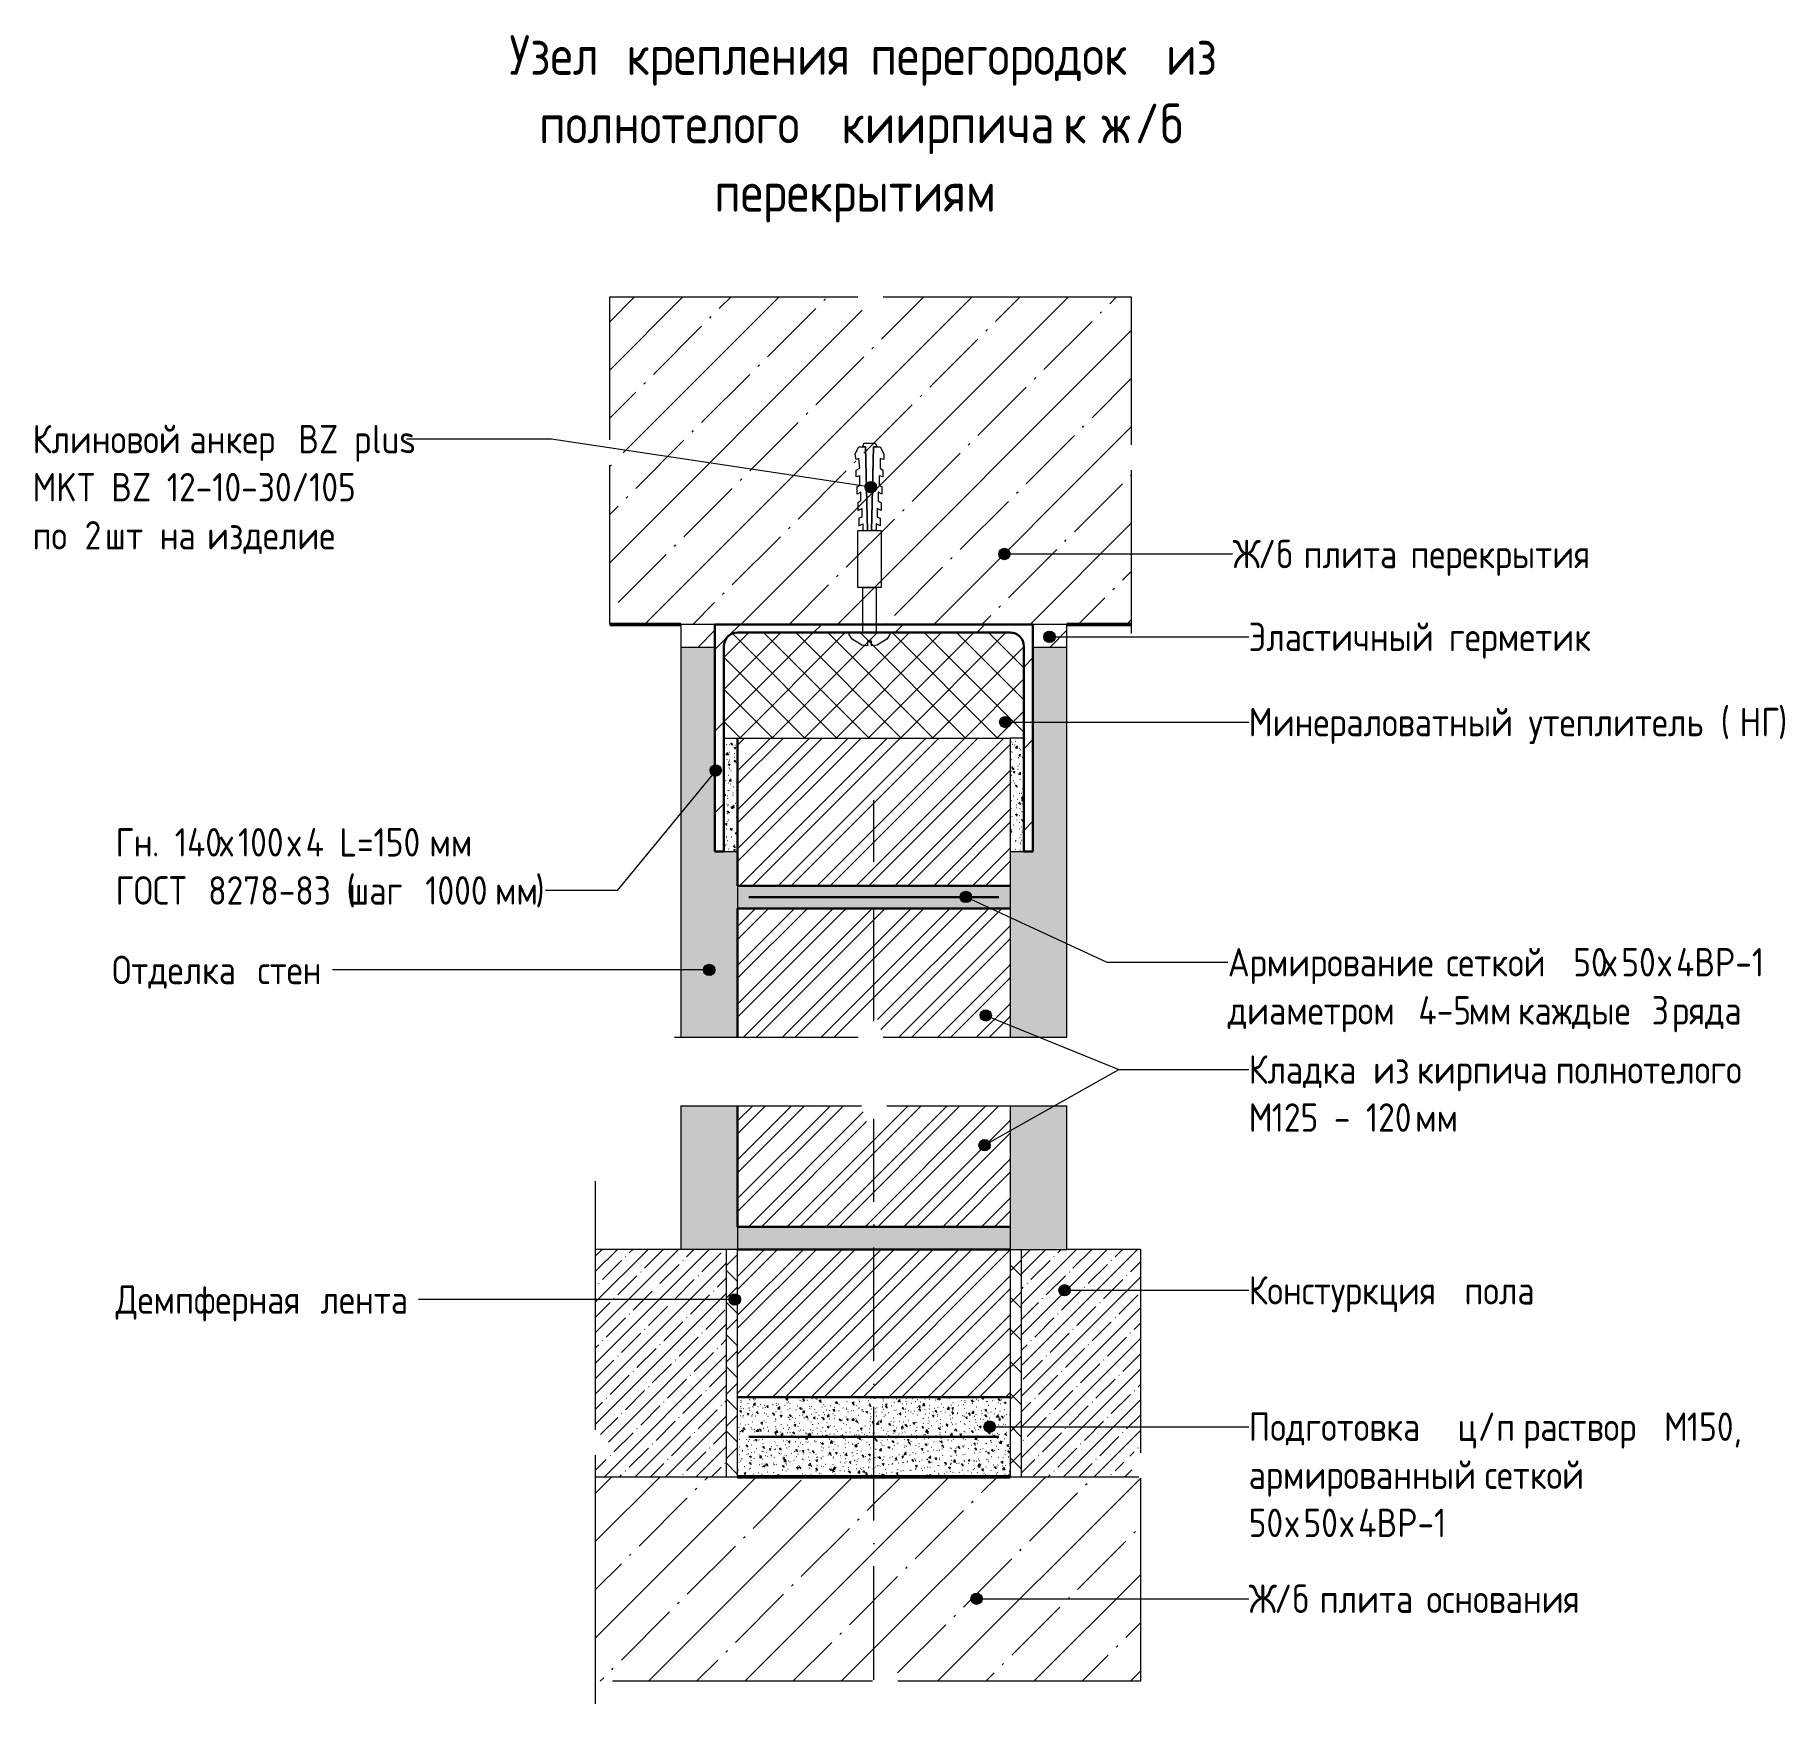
# Model space of a CAD drawing. Header units: millimetres. Extents: x -68946 to 288321, y -402657 to 324925.
# Drawn here: x 281291 to 282062, y 265297 to 266031 of the extents above; entities that cross this region are included whole.
import ezdxf

# ---------------------------------------------------------------- set-up
doc = ezdxf.new("R2010")
doc.units = ezdxf.units.MM
doc.linetypes.add('ADSK_Осевая', pattern=[70, 50, -10, 0, -10])
for name, color, linetype, lineweight in [('A-DETL-____-CNTR', 250, 'ADSK_Осевая', 9), ('A-DETL-____-MEDM', 250, 'Continuous', 30), ('A-DETL-____-OTLN', 250, 'Continuous', 5), ('A-DETL-____-THIN', 250, 'Continuous', 9), ('A-DETL-GENF-OTLN', 250, 'Continuous', 5), ('G-____-____-TEXT', 250, 'Continuous', 9)]:
    doc.layers.add(name, color=color, linetype=linetype, lineweight=lineweight)
doc.styles.add('GOST Common_3', font='', dxfattribs={"width": 0.9, "height": 12.5})
doc.styles.add('GOST Common_B', font='', dxfattribs={"width": 0.9, "height": 17.5})
doc.styles.get('GOST Common_3').set_extended_font_data('GOST Common')
doc.styles.get('GOST Common_B').set_extended_font_data('GOST Common', bold=True)
pattern_1 = [(0, (278695.5668, 263183.1883), (4.064, 1.016), [0.16764, -2.88, 0.16764, -2.88, -16.256]), (0, (278695.5668, 263183.1883), (4.064, 1.016), [-6.096, 0.16764, -5.928, 0.16764, -2.88, -7.112]), (0, (278695.5668, 263183.1883), (4.064, 1.016), [-15.24, 0.16764, -1.864, 0.16764, -4.912]), (120, (278697.0908, 263183.6963), (-2.9118818, 3.01152724), [0.16764, -2.88, 0.16764, -2.88, -16.256]), (120, (278697.0908, 263183.6963), (-2.9118818, 3.01152724), [-6.096, 0.16764, -5.928, 0.16764, -2.88, -7.112]), (120, (278697.0908, 263183.6963), (-2.9118818, 3.01152724), [-15.24, 0.16764, -1.864, 0.16764, -4.912]), (240, (278697.5988, 263185.7283), (-1.1521182, -4.02752724), [0.16764, -2.88, 0.16764, -2.88, -16.256]), (240, (278697.5988, 263185.7283), (-1.1521182, -4.02752724), [-6.096, 0.16764, -5.928, 0.16764, -2.88, -7.112]), (240, (278697.5988, 263185.7283), (-1.1521182, -4.02752724), [-15.24, 0.16764, -1.864, 0.16764, -4.912])]
pattern_2 = [(315, (-2238.359, 2905.072), (8.55387, 8.55387), []), (315, (-2238.359, 2899.37), (8.55387, 8.55387), [])]
pattern_3 = [(50, (278695.567, 263183.1883), (7.287275, -0.637261), [0.762, -8.382]), (355, (278695.567, 263183.188), (-1.409327, 7.64191), [0.6096, -6.706]), (100.451, (278696.174, 263183.135), (5.877948, 7.004428), [0.6476, -7.124]), (46.184, (278695.567, 263185.22), (10.84306, -1.681252), [1.143, -12.573]), (96.636, (278696.47, 263185.08), (9.495948, 9.896668), [0.9714, -10.685]), (351.184, (278695.567, 263185.22), (9.495953, 9.896555), [0.9144, -10.058]), (21, (278696.583, 263184.7123), (6.064644, -4.090302), [0.762, -8.382]), (326, (278696.583, 263184.712), (2.472247, 7.367021), [0.6096, -6.706]), (71.451, (278697.088, 263184.371), (8.536783, 3.276526), [0.6476, -7.124]), (37.5, (278695.5668, 263183.1883), (0.1236133, 3.3821639), [0.16764, -6.457, 0.16764, -6.64, -6.731]), (37.5, (278695.5668, 263183.1883), (0.1236133, 3.3821639), [-13.432, 0.16764, -6.563]), (7.5, (278695.567, 263183.1883), (2.6728276, 4.0071558), [0.16764, -3.713, 0.16764, -6.304, -2.565]), (7.5, (278695.567, 263183.1883), (2.6728276, 4.0071558), [-10.353, 0.16764, -2.398]), (327.5, (278693.3008, 263183.1883), (5.4234019, -0.2288281), [0.16764, -2.372, 0.16764, -7.757, -10.516]), (327.5, (278693.3008, 263183.1883), (5.4234019, -0.2288281), [-10.465, 0.16764, -10.348]), (317.5, (278692.285, 263183.1883), (5.924998, 1.0174316), [0.16764, -3.134, 0.16764, -5.095, -7.468]), (317.5, (278692.285, 263183.1883), (5.924998, 1.0174316), [-8.565, 0.16764, -7.3])]
pattern_4 = [(45, (278695.567, 263183.188), (-21.2132, 21.2132), [30, -5, 1, -5]), (45, (278695.567, 263204.388), (-21.2132, 21.2132), [])]
pattern_5 = [(45, (278695.567, 263183.188), (-6.735192, 6.735192), []), (45, (278702.302, 263183.188), (-6.735192, 6.735192), [11.906, -2.381, 0.16764, -2.214])]
pattern_6 = [(45, (278695.567, 263183.188), (-7.071068, 7.071068), []), (135, (278695.567, 263183.188), (-7.071068, -7.071068), [])]

msp = doc.modelspace()

# ---------------------------------------------------------------- texts
at = {"layer": 'G-____-____-TEXT', "color": 7, "attachment_point": 1}
for s, insert, char_height, width, style in [('Узел', (281500.1746, 266030.7974), 17.5, 55.556944, 'GOST Common_B'), ('из', (281789.1988, 266030.7974), 17.5, 26.335434, 'GOST Common_B'), ('крепления', (281551.6692, 266030.7974), 17.5, 123.379706, 'GOST Common_B'), ('перегородок', (281659.1231, 266030.7974), 17.5, 150.797419, 'GOST Common_B'), ('\\fGOST Common|b1|i0|c204|p34|;\\W.9;/', (281775.5067, 266000.7011), 17.5, 13.708856, 'GOST Common_B'), ('\\fGOST Common|b1|i0|c204|p34|;\\W.9;б', (281786.8176, 266000.7011), 17.5, 13.708856, 'GOST Common_B'), ('полнотелого', (281513.2715, 266000.7011), 17.5, 154.405012, 'GOST Common_B'), ('киирпича', (281646.3238, 266000.7011), 17.5, 111.474647, 'GOST Common_B'), ('\\fGOST Common|b1|i0|c204|p34|;\\W.9;к', (281743.9551, 266000.7011), 17.5, 13.708856, 'GOST Common_B'), ('\\fGOST Common|b1|i0|c204|p34|;\\W.9;ж', (281760.9215, 266000.7011), 17.5, 17.677209, 'GOST Common_B'), ('перекрытиям', (281590.3645, 265970.6047), 17.5, 158.012606, 'GOST Common_B'), ('Клиновой', (281290.3148, 265859.3246), 12.5, 79.006303, 'GOST Common_3'), (' BZ plus', (281400.4477, 265859.3246), 12.5, 66.018966, 'GOST Common_3'), ('анкер', (281359.3711, 265859.3246), 12.5, 49.784794, 'GOST Common_3'), ('MKT BZ 12-10-30/105', (281290.3148, 265838.158), 12.5, 173.525259, 'GOST Common_3'), ('по', (281290.3148, 265816.9913), 12.5, 19.481006, 'GOST Common_3'), (' 2 ', (281306.3883, 265816.9913), 12.5, 19.120247, 'GOST Common_3'), ('шт', (281322.1641, 265816.9913), 12.5, 24.531637, 'GOST Common_3'), ('на', (281346.2742, 265816.9913), 12.5, 20.563284, 'GOST Common_3'), ('изделие', (281367.1102, 265816.9913), 12.5, 67.462003, 'GOST Common_3'), ('\\fGOST Common|b0|i0|c204|p34|;\\W.9;Ж', (281818.549, 265808.7629), 12.5, 13.708856, 'GOST Common_3'), ('\\fGOST Common|b0|i0|c204|p34|;\\W.9;/', (281829.86, 265808.7629), 12.5, 9.740503, 'GOST Common_3'), ('\\fGOST Common|b0|i0|c204|p34|;\\W.9;б', (281837.8967, 265808.7629), 12.5, 9.740503, 'GOST Common_3'), ('плита', (281849.8029, 265808.7629), 12.5, 52.310109, 'GOST Common_3'), ('перекрытия', (281896.8326, 265808.7629), 12.5, 101.012625, 'GOST Common_3'), ('Эластичный', (281825.6274, 265772.3164), 12.5, 102.094903, 'GOST Common_3'), ('герметик', (281913.7336, 265772.3164), 12.5, 81.531619, 'GOST Common_3'), ('Минераловатный', (281825.6274, 265734.8164), 12.5, 144.664509, 'GOST Common_3'), (' (', (282033.3914, 265734.8164), 12.5, 10.101263, 'GOST Common_3'), ('НГ', (282041.7258, 265734.8164), 12.5, 20.563284, 'GOST Common_3'), ('\\fGOST Common|b0|i0|c204|p34|;\\W.9;)', (282058.6922, 265734.8164), 12.5, 5.411391, 'GOST Common_3'), ('утеплитель', (281948.8571, 265734.8164), 12.5, 102.455663, 'GOST Common_3'), ('Гн', (281326.8453, 265681.9073), 12.5, 19.481006, 'GOST Common_3'), ('. 140', (281342.9187, 265681.9073), 12.5, 36.075937, 'GOST Common_3'), ('100', (281380.7211, 265681.9073), 12.5, 26.335434, 'GOST Common_3'), ('4 L=150 ', (281410.4867, 265681.9073), 12.5, 66.018966, 'GOST Common_3'), ('\\fGOST Common|b0|i0|c204|p34|;\\W.9;х', (281372.6843, 265681.9073), 12.5, 9.740503, 'GOST Common_3'), ('\\fGOST Common|b0|i0|c204|p34|;\\W.9;х', (281402.45, 265681.9073), 12.5, 9.740503, 'GOST Common_3'), ('мм', (281464.9578, 265681.9073), 12.5, 21.645562, 'GOST Common_3'), ('ГОСТ', (281326.8453, 265660.7406), 12.5, 41.126569, 'GOST Common_3'), (' 8278-83 (', (281360.7781, 265660.7406), 12.5, 82.974656, 'GOST Common_3'), (' 1000 ', (281456.3257, 265660.7406), 12.5, 45.455681, 'GOST Common_3'), ('\\fGOST Common|b0|i0|c204|p34|;\\W.9;)', (281511.6898, 265660.7406), 12.5, 5.411391, 'GOST Common_3'), ('шаг', (281429.239, 265660.7406), 12.5, 32.829103, 'GOST Common_3'), ('мм', (281493.8304, 265660.7406), 12.5, 21.645562, 'GOST Common_3'), ('Армирование', (281816.4096, 265629.151), 12.5, 111.835406, 'GOST Common_3'), ('сеткой', (281912.5526, 265629.151), 12.5, 59.525297, 'GOST Common_3'), (' 50', (281961.6658, 265629.151), 12.5, 24.170878, 'GOST Common_3'), ('50', (281989.6455, 265629.151), 12.5, 19.481006, 'GOST Common_3'), ('4BP-1 ', (282013.7557, 265629.151), 12.5, 54.113906, 'GOST Common_3'), ('Отделка', (281325.325, 265625.741), 12.5, 72.873394, 'GOST Common_3'), ('стен', (281389.3211, 265625.741), 12.5, 40.044291, 'GOST Common_3'), ('\\fGOST Common|b0|i0|c204|p34|;\\W.9;х', (281981.6088, 265629.151), 12.5, 9.740503, 'GOST Common_3'), ('\\fGOST Common|b0|i0|c204|p34|;\\W.9;х', (282005.719, 265629.151), 12.5, 9.740503, 'GOST Common_3'), ('диаметром', (281816.4096, 265607.9843), 12.5, 93.436678, 'GOST Common_3'), (' 4-5', (281893.5026, 265607.9843), 12.5, 34.993659, 'GOST Common_3'), ('мм', (281922.3752, 265607.9843), 12.5, 21.645562, 'GOST Common_3'), ('каждые', (281944.1041, 265607.9843), 12.5, 63.132891, 'GOST Common_3'), (' 3 ', (281996.194, 265607.9843), 12.5, 19.120247, 'GOST Common_3'), ('ряда', (282011.9698, 265607.9843), 12.5, 40.044291, 'GOST Common_3'), ('Кладка', (281825.6274, 265581.9864), 12.5, 61.689853, 'GOST Common_3'), ('из', (281880.3961, 265581.9864), 12.5, 18.759487, 'GOST Common_3'), ('кирпича', (281899.7438, 265581.9864), 12.5, 69.2658, 'GOST Common_3'), ('полнотелого', (281960.7633, 265581.9864), 12.5, 109.67085, 'GOST Common_3'), ('\\fGOST Common|b0|i0|c204|p34|;\\W.9;М', (281825.6274, 265560.8198), 12.5, 12.265819, 'GOST Common_3'), ('125 - 120 ', (281835.7477, 265560.8198), 12.5, 76.480987, 'GOST Common_3'), ('мм', (281898.8508, 265560.8198), 12.5, 21.645563, 'GOST Common_3'), ('Демпферная', (281326.8453, 265480.7073), 12.5, 104.620219, 'GOST Common_3'), ('Констуркция', (281825.6274, 265484.8081), 12.5, 110.392369, 'GOST Common_3'), ('пола', (281920.5797, 265484.8081), 12.5, 40.044291, 'GOST Common_3'), ('лента', (281417.0351, 265480.7073), 12.5, 52.310109, 'GOST Common_3'), ('Подготовка', (281825.6274, 265424.8081), 12.5, 102.094903, 'GOST Common_3'), ('\\fGOST Common|b0|i0|c204|p34|;\\W.9;ц', (281917.6031, 265424.8081), 12.5, 10.822781, 'GOST Common_3'), ('\\fGOST Common|b0|i0|c204|p34|;\\W.9;/', (281926.5328, 265424.8081), 12.5, 9.740503, 'GOST Common_3'), ('\\fGOST Common|b0|i0|c204|p34|;\\W.9;п', (281934.5696, 265424.8081), 12.5, 9.740503, 'GOST Common_3'), ('раствор', (281946.4758, 265424.8081), 12.5, 70.348078, 'GOST Common_3'), ('\\fGOST Common|b0|i0|c204|p34|;\\W.9;М', (282008.3883, 265424.8081), 12.5, 12.265819, 'GOST Common_3'), ('150, ', (282018.5086, 265424.8081), 12.5, 35.715178, 'GOST Common_3'), ('армированный', (281825.6274, 265403.6414), 12.5, 121.21515, 'GOST Common_3'), ('сеткой', (281929.5094, 265403.6414), 12.5, 59.525297, 'GOST Common_3'), ('50', (281825.6274, 265382.4748), 12.5, 19.481006, 'GOST Common_3'), ('50', (281849.7375, 265382.4748), 12.5, 19.481006, 'GOST Common_3'), ('4BP-1 ', (281873.8477, 265382.4748), 12.5, 54.113906, 'GOST Common_3'), ('\\fGOST Common|b0|i0|c204|p34|;\\W.9;х', (281841.7008, 265382.4748), 12.5, 9.740503, 'GOST Common_3'), ('\\fGOST Common|b0|i0|c204|p34|;\\W.9;х', (281865.811, 265382.4748), 12.5, 9.740503, 'GOST Common_3'), ('\\fGOST Common|b0|i0|c204|p34|;\\W.9;Ж', (281825.6274, 265349.0955), 12.5, 13.708856, 'GOST Common_3'), ('\\fGOST Common|b0|i0|c204|p34|;\\W.9;/', (281836.9383, 265349.0955), 12.5, 9.740503, 'GOST Common_3'), ('\\fGOST Common|b0|i0|c204|p34|;\\W.9;б', (281844.975, 265349.0955), 12.5, 9.740503, 'GOST Common_3'), ('плита', (281856.8813, 265349.0955), 12.5, 52.310109, 'GOST Common_3'), ('основания', (281903.911, 265349.0955), 12.5, 87.303769, 'GOST Common_3')]:
    msp.add_mtext(s, dxfattribs=dict(at, insert=insert, char_height=char_height, width=width, style=style))

# ---------------------------------------------------------------- blocks, each defined once
blk = doc.blocks.new('DET_Кладка_Кирпич_Разрез2 - 120мм_10мм__обычный-25064723-АР2_Узлы крепления стен_2_7')
at = {"layer": 'A-DETL-GENF-OTLN', "lineweight": 9}
h = blk.add_hatch(dxfattribs=at)
h.set_pattern_fill('FP_45', color=256, style=0, pattern_type=2)
h.set_pattern_definition(pattern_2)
h.paths.add_polyline_path([(10, -120), (75, -120), (75, 0), (10, 0)])
h = blk.add_hatch(dxfattribs=at)
h.set_pattern_fill('FP_45', color=256, style=0, pattern_type=2)
h.set_pattern_definition(pattern_2)
h.paths.add_polyline_path([(85, -62.82), (85, -120), (138.2, -120), (138.2, -65.63), (129.54, -57.25), (138.2, -54.5), (138.2, 0), (85, 0), (85, -60)])
h = blk.add_hatch(dxfattribs=at)
h.set_pattern_fill('FP_45', color=256, style=0, pattern_type=2)
h.set_pattern_definition(pattern_2)
h.paths.add_polyline_path([(168.2, -64.15), (168.2, -120), (225, -120), (225, 0), (168.2, 0), (168.2, -53.02), (176.86, -61.4), (176.76, -61.43)])
h = blk.add_hatch(dxfattribs=at)
h.set_pattern_fill('FP_45', color=256, style=0, pattern_type=2)
h.set_pattern_definition(pattern_2)
h.paths.add_polyline_path([(235, -120), (300, -120), (300, 0), (235, 0)])
at = {"layer": 'A-DETL-GENF-OTLN', "lineweight": 30}
for p, q in [((138.2, 0), (85, 0)), ((225, 0), (168.2, 0)), ((250, 0), (235, 0))]:
    blk.add_line(p, q, dxfattribs=at)
blk = doc.blocks.new('ADSK_Обрыв_Линия - По умолчанию-34239670-АР2_Узлы крепления стен_2_7')
at = {"layer": 'A-DETL-GENF-OTLN', "lineweight": 9}
for p, q in [((7.7, 0), (114.5, 0)), ((125.63, 0), (240, 0))]:
    blk.add_line(p, q, dxfattribs=at)
blk = doc.blocks.new('ADSK_Обрыв_Линия - По умолчанию-34239665-АР2_Узлы крепления стен_2_7')
at = {"layer": 'A-DETL-GENF-OTLN', "lineweight": 9}
for p, q in [((0, 0), (109.5, 0)), ((120.63, 0), (230, 0))]:
    blk.add_line(p, q, dxfattribs=at)
blk = doc.blocks.new('ADSK_Обрыв_Линия - По умолчанию-34239632-АР2_Узлы крепления стен_2_7')
at = {"layer": 'A-DETL-GENF-OTLN', "lineweight": 9}
for p, q in [((0, 0), (89.5, 0)), ((100.63, 0), (190, 0))]:
    blk.add_line(p, q, dxfattribs=at)
blk = doc.blocks.new('ADSK_Обрыв_Линия - По умолчанию-34239668-АР2_Узлы крепления стен_2_7')
at = {"layer": 'A-DETL-GENF-OTLN', "lineweight": 9}
for p, q in [((0, 0), (79.5, 0)), ((90.63, 0), (170, 0))]:
    blk.add_line(p, q, dxfattribs=at)
blk = doc.blocks.new('ADSK_Обрыв_Линия - По умолчанию-34239669-АР2_Узлы крепления стен_2_7')
at = {"layer": 'A-DETL-GENF-OTLN', "lineweight": 9}
for p, q in [((0, 0), (80.85, 0)), ((91.98, 0), (172.7, 0))]:
    blk.add_line(p, q, dxfattribs=at)
blk = doc.blocks.new('ADSK_Обрыв_Линия - По умолчанию-34239686-АР2_Узлы крепления стен_2_7')
at = {"layer": 'A-DETL-GENF-OTLN', "lineweight": 9}
for p, q in [((0, 0), (70, 0)), ((81.13, 0), (144.12, 0))]:
    blk.add_line(p, q, dxfattribs=at)
blk = doc.blocks.new('ADSK_Обрыв_Линия - По умолчанию-34239688-АР2_Узлы крепления стен_2_7')
at = {"layer": 'A-DETL-GENF-OTLN', "lineweight": 9}
for p, q in [((6.88, 0), (72, 0)), ((83.13, 0), (155, 0))]:
    blk.add_line(p, q, dxfattribs=at)
blk = doc.blocks.new('ADSK_Обрыв_Линия - По умолчанию-34239690-АР2_Узлы крепления стен_2_7')
at = {"layer": 'A-DETL-GENF-OTLN', "lineweight": 9}
for p, q in [((0, 0), (109.29, 0)), ((120.42, 0), (229.57, 0))]:
    blk.add_line(p, q, dxfattribs=at)

# ---------------------------------------------------------------- hatches: boundary and pattern name
at = {"layer": 'A-DETL-GENF-OTLN', "lineweight": 9}
h = msp.add_hatch(dxfattribs=at)
h.set_pattern_fill('FP_40', color=90, style=0, pattern_type=2)
h.set_pattern_definition(pattern_4)
h.paths.add_polyline_path([(281544.3314, 265771.5476), (281773.9052, 265771.5476), (281773.9052, 265839.4149), (281765.2449, 265847.7958), (281773.9052, 265850.5458), (281773.9052, 265915.6708), (281664.7491, 265915.6708), (281656.3683, 265907.0105), (281653.6183, 265915.6708), (281544.3314, 265915.6708), (281544.3314, 265852.6775), (281552.9916, 265844.2967), (281544.3314, 265841.5467)])
at = {"layer": 'A-DETL-GENF-OTLN'}
h = msp.add_hatch(dxfattribs=at)
h.set_pattern_fill('FP_49', color=130, style=0, pattern_type=2)
h.set_pattern_definition([(45, (279569.962, 263182.581), (-14.14214, 14.14214), []), (135, (279569.962, 263182.581), (-14.14214, -14.14214), [])])
h.paths.add_polyline_path([(281575.6391, 265761.553), (281590.6391, 265761.553), (281590.6391, 265771.5476), (281575.6391, 265771.5476)])
at = {"layer": 'A-DETL-GENF-OTLN', "lineweight": 9}
h = msp.add_hatch(dxfattribs=at)
h.set_pattern_fill('FP_51', color=90, style=0, pattern_type=2)
h.set_pattern_definition([(45, (385935.483, 274842.728), (-17.960512, 17.960512), [])])
h.paths.add_polyline_path([(281590.6391, 265671.5476), (281594.6391, 265671.5476), (281594.6391, 265761.9554), (281594.8435, 265763.5083), (281595.4429, 265764.9554), (281596.3964, 265766.198), (281597.6391, 265767.1515), (281599.0861, 265767.7509), (281600.6391, 265767.9554), (281720.6391, 265767.9554), (281722.192, 265767.7509), (281723.6391, 265767.1515), (281724.8817, 265766.198), (281725.8352, 265764.9554), (281726.4346, 265763.5083), (281726.6391, 265761.5476), (281726.6391, 265671.5476), (281730.6391, 265671.5476), (281730.6391, 265771.5476), (281590.6391, 265771.5476), (281590.6391, 265675.5101)])
at = {"layer": 'A-DETL-GENF-OTLN'}
h = msp.add_hatch(dxfattribs=at)
h.set_pattern_fill('FP_37', color=130, style=0, pattern_type=2)
h.set_pattern_definition(pattern_6)
h.paths.add_polyline_path([(281594.6391, 265721.5476), (281726.6391, 265721.5476), (281726.6391, 265761.9554), (281726.4346, 265763.5083), (281725.8352, 265764.9554), (281724.8817, 265766.198), (281723.6391, 265767.1515), (281722.192, 265767.7509), (281720.6391, 265767.9554), (281600.6391, 265767.9554), (281599.0861, 265767.7509), (281597.6391, 265767.1515), (281596.3964, 265766.198), (281595.4429, 265764.9554), (281594.8435, 265763.5083), (281594.6391, 265761.553)])
h = msp.add_hatch(dxfattribs=at)
h.set_pattern_fill('FP_50', color=130, style=0, pattern_type=2)
h.set_pattern_definition([(45, (279724.962, 263182.581), (-14.14214, 14.14214), []), (135, (279724.962, 263182.581), (-14.14214, -14.14214), [])])
h.paths.add_polyline_path([(281745.6391, 265761.553), (281745.6391, 265771.5476), (281730.6391, 265771.5476), (281730.6391, 265761.553)])
h = msp.add_hatch(dxfattribs=at)
h.set_pattern_fill('FP_39', color=130, style=0, pattern_type=2)
h.set_pattern_definition(pattern_1)
h.paths.add_polyline_path([(281575.6391, 265496.5476), (281600.6391, 265496.5476), (281600.6391, 265559.7515), (281575.6391, 265559.7515), (281575.6391, 265506.5476)])
h.paths.add_polyline_path([(281600.6391, 265589.7515), (281600.6391, 265671.5476), (281590.6391, 265671.5476), (281590.6391, 265761.553), (281575.6391, 265761.553), (281575.6391, 265589.7515)])
h = msp.add_hatch(dxfattribs=at)
h.set_pattern_fill('FP_39', color=130, style=0, pattern_type=2)
h.set_pattern_definition(pattern_1)
h.paths.add_polyline_path([(281725.6391, 265496.5476), (281745.6391, 265496.5476), (281745.6391, 265559.7515), (281720.6391, 265559.7515), (281720.6391, 265496.5476)])
h.paths.add_polyline_path([(281745.6391, 265589.7515), (281745.6391, 265761.5476), (281730.6391, 265761.5476), (281730.6391, 265671.5476), (281720.6391, 265671.5476), (281720.6391, 265589.7515)])
h = msp.add_hatch(dxfattribs=at)
h.set_pattern_fill('FP_41', color=130, style=0, pattern_type=2)
h.set_pattern_definition(pattern_3)
h.paths.add_polyline_path([(281594.6391, 265671.5476), (281600.6391, 265671.5476), (281600.6391, 265721.5476), (281594.6391, 265721.5476), (281594.6391, 265675.5101)])
h = msp.add_hatch(dxfattribs=at)
h.set_pattern_fill('FP_41', color=130, style=0, pattern_type=2)
h.set_pattern_definition(pattern_3)
h.paths.add_polyline_path([(281726.6391, 265671.5476), (281726.6391, 265721.5476), (281720.6391, 265721.5476), (281720.6391, 265671.5476)])
h = msp.add_hatch(dxfattribs=at)
h.set_pattern_fill('FP_41', color=130, style=0, pattern_type=2)
h.set_pattern_definition(pattern_3)
h.paths.add_polyline_path([(281720.6391, 265496.5476), (281720.6391, 265506.5476), (281600.6391, 265506.5476), (281600.6391, 265496.5476)])
h.paths.add_polyline_path([(281600.6391, 265646.5476), (281720.6391, 265646.5476), (281720.6391, 265656.5476), (281600.6391, 265656.5476)])
at = {"layer": 'A-DETL-GENF-OTLN', "lineweight": 9}
h = msp.add_hatch(dxfattribs=at)
h.set_pattern_fill('FP_48', color=170, style=0, pattern_type=2)
h.set_pattern_definition(pattern_5)
h.paths.add_polyline_path([(281546.7993, 265396.5476), (281595.6391, 265396.5476), (281595.6391, 265496.5476), (281538.1391, 265496.5476), (281538.1391, 265417.1785), (281546.7993, 265408.7976), (281538.1391, 265406.0476), (281538.1391, 265396.5476)])
at = {"layer": 'A-DETL-GENF-OTLN'}
h = msp.add_hatch(dxfattribs=at)
h.set_pattern_fill('FP_37', color=130, style=0, pattern_type=2)
h.set_pattern_definition(pattern_6)
h.paths.add_polyline_path([(281600.6391, 265396.5476), (281600.6391, 265496.5476), (281595.6391, 265496.5476), (281595.6391, 265396.5476)])
h = msp.add_hatch(dxfattribs=at)
h.set_pattern_fill('FP_37', color=130, style=0, pattern_type=2)
h.set_pattern_definition(pattern_6)
h.paths.add_polyline_path([(281725.6391, 265396.5476), (281725.6391, 265496.5476), (281720.6391, 265496.5476), (281720.6391, 265396.5476)])
at = {"layer": 'A-DETL-GENF-OTLN', "lineweight": 9}
h = msp.add_hatch(dxfattribs=at)
h.set_pattern_fill('FP_48', color=170, style=0, pattern_type=2)
h.set_pattern_definition(pattern_5)
h.paths.add_polyline_path([(281769.2817, 265396.5476), (281777.29, 265396.5476), (281769.2817, 265404.2976), (281777.9419, 265407.0476), (281777.9419, 265496.5476), (281725.6391, 265496.5476), (281725.6391, 265396.5476)])
at = {"layer": 'A-DETL-GENF-OTLN'}
h = msp.add_hatch(dxfattribs=at)
h.set_pattern_fill('FP_41', color=130, style=0, pattern_type=2)
h.set_pattern_definition(pattern_3)
h.paths.add_polyline_path([(281600.6391, 265396.5476), (281720.6391, 265396.5476), (281720.6391, 265431.5476), (281600.6391, 265431.5476)])
at = {"layer": 'A-DETL-GENF-OTLN', "lineweight": 9}
h = msp.add_hatch(dxfattribs=at)
h.set_pattern_fill('FP_40', color=90, style=0, pattern_type=2)
h.set_pattern_definition(pattern_4)
h.paths.add_polyline_path([(281575.6391, 265306.5476), (281660.0082, 265306.5476), (281668.3891, 265315.2078), (281671.1391, 265306.5476), (281777.9419, 265306.5476), (281777.9419, 265395.9167), (281777.29, 265396.5476), (281538.1391, 265396.5476), (281538.1391, 265306.5476)])
at = {"layer": 'G-____-____-TEXT'}
h = msp.add_hatch(color=110, dxfattribs=at)
edge = h.paths.add_edge_path()
edge.add_arc((281659.3154, 265831.9246), 2.5, 0, 360)
h = msp.add_hatch(color=110, dxfattribs=at)
edge = h.paths.add_edge_path()
edge.add_arc((281718.0764, 265802.5129), 2.5, 0, 360)
h = msp.add_hatch(color=110, dxfattribs=at)
edge = h.paths.add_edge_path()
edge.add_arc((281737.9441, 265766.0664), 2.5, 0, 360)
h = msp.add_hatch(color=110, dxfattribs=at)
edge = h.paths.add_edge_path()
edge.add_arc((281718.5021, 265728.5664), 2.5, 0, 360)
h = msp.add_hatch(color=110, dxfattribs=at)
edge = h.paths.add_edge_path()
edge.add_arc((281590.9978, 265707.275), 2.5, 0, 360)
h = msp.add_hatch(color=110, dxfattribs=at)
edge = h.paths.add_edge_path()
edge.add_arc((281701.1007, 265651.6035), 2.5, 0, 360)
h = msp.add_hatch(color=110, dxfattribs=at)
edge = h.paths.add_edge_path()
edge.add_arc((281588.1332, 265619.491), 2.5, 0, 360)
h = msp.add_hatch(color=110, dxfattribs=at)
edge = h.paths.add_edge_path()
edge.add_arc((281709.8486, 265599.5188), 2.5, 0, 360)
h = msp.add_hatch(color=110, dxfattribs=at)
edge = h.paths.add_edge_path()
edge.add_arc((281709.3723, 265542.3853), 2.5, 0, 360)
h = msp.add_hatch(color=110, dxfattribs=at)
edge = h.paths.add_edge_path()
edge.add_arc((281744.5839, 265478.5581), 2.5, 0, 360)
h = msp.add_hatch(color=110, dxfattribs=at)
edge = h.paths.add_edge_path()
edge.add_arc((281599.4264, 265474.4906), 2.5, 0, 360)
h = msp.add_hatch(color=110, dxfattribs=at)
edge = h.paths.add_edge_path()
edge.add_arc((281711.6081, 265418.5581), 2.5, 0, 360)
h = msp.add_hatch(color=110, dxfattribs=at)
edge = h.paths.add_edge_path()
edge.add_arc((281705.8402, 265342.8455), 2.5, 0, 360)

# ---------------------------------------------------------------- linework, layer by layer
at = {"layer": 'A-DETL-____-CNTR'}
for p, q in [((281660.6391, 265596.9636), (281660.6391, 265694.1776)), ((281660.6391, 265307.1995), (281660.6391, 265553.9329))]:
    msp.add_line(p, q, dxfattribs=at)
at = {"layer": 'A-DETL-____-MEDM'}
for p, q in [((281730.6391, 265771.5476), (281590.6391, 265771.5476)), ((281590.6391, 265771.5476), (281590.6391, 265671.5476)), ((281600.6391, 265767.9554), (281720.6391, 265767.9554)), ((281730.6391, 265671.5476), (281730.6391, 265771.5476)), ((281594.6391, 265671.5476), (281594.6391, 265761.9554)), ((281726.6391, 265761.9554), (281726.6391, 265671.5476)), ((281590.6391, 265671.5476), (281594.6391, 265671.5476)), ((281726.6391, 265671.5476), (281730.6391, 265671.5476))]:
    msp.add_line(p, q, dxfattribs=at)
for centre, start, end in [((281600.6391, 265761.9554), 90, 180), ((281720.6391, 265761.9554), 360, 90)]:
    msp.add_arc(centre, 6, start, end, dxfattribs=at)
at = {"layer": 'A-DETL-____-OTLN', "lineweight": 9}
for p, q in [((281655.747, 265849.5967), (281656.17, 265851.2887)), ((281656.17, 265851.2887), (281658.7081, 265851.2887)), ((281658.7081, 265851.2887), (281661.2462, 265851.2887)), ((281661.2462, 265851.2887), (281662.0922, 265849.5967)), ((281652.3629, 265846.6356), (281654.055, 265849.5967)), ((281652.786, 265844.0975), (281652.3629, 265846.6356)), ((281654.055, 265844.5205), (281652.786, 265844.0975)), ((281654.055, 265849.5967), (281657.0161, 265849.5967)), ((281654.478, 265840.2904), (281654.055, 265844.5205)), ((281657.0161, 265849.5967), (281655.747, 265849.5967)), ((281657.8621, 265812.7946), (281657.0161, 265849.5967)), ((281657.0161, 265849.5967), (281657.8621, 265812.7946)), ((281660.4002, 265849.5967), (281659.5541, 265812.7946)), ((281659.5541, 265812.7946), (281660.4002, 265849.5967)), ((281662.0922, 265849.5967), (281660.4002, 265849.5967)), ((281660.4002, 265849.5967), (281663.3612, 265849.5967)), ((281663.3612, 265849.5967), (281665.0533, 265846.6356)), ((281665.0533, 265844.0975), (281663.3612, 265844.5205)), ((281663.3612, 265844.5205), (281663.3612, 265840.2904)), ((281665.0533, 265846.6356), (281665.0533, 265844.0975)), ((281652.786, 265839.4444), (281654.478, 265840.2904)), ((281652.786, 265836.4833), (281652.786, 265839.4444)), ((281654.478, 265836.9063), (281652.786, 265836.4833)), ((281654.478, 265832.6762), (281654.478, 265836.9063)), ((281664.6303, 265836.4833), (281662.9382, 265836.9063)), ((281662.9382, 265836.9063), (281662.9382, 265832.6762)), ((281663.3612, 265840.2904), (281664.6303, 265839.4444)), ((281664.6303, 265839.4444), (281664.6303, 265836.4833)), ((281653.209, 265832.2532), (281654.478, 265832.6762)), ((281653.209, 265828.8691), (281653.209, 265832.2532)), ((281654.901, 265829.7151), (281653.209, 265828.8691)), ((281654.901, 265825.908), (281654.901, 265829.7151)), ((281664.2073, 265828.8691), (281662.5152, 265829.7151)), ((281662.5152, 265829.7151), (281662.5152, 265825.908)), ((281662.9382, 265832.6762), (281664.2073, 265832.2532)), ((281664.2073, 265832.2532), (281664.2073, 265828.8691)), ((281654.901, 265825.908), (281653.632, 265825.062)), ((281653.632, 265825.062), (281653.632, 265821.6779)), ((281653.632, 265821.6779), (281655.324, 265822.5239)), ((281655.324, 265822.5239), (281655.324, 265818.7168)), ((281663.7843, 265821.6779), (281662.0922, 265822.5239)), ((281662.0922, 265822.5239), (281662.0922, 265818.7168)), ((281662.5152, 265825.908), (281663.7843, 265825.062)), ((281663.7843, 265825.062), (281663.7843, 265821.6779)), ((281653.632, 265787.8369), (281653.632, 265812.7946)), ((281653.632, 265812.7946), (281663.7843, 265812.7946)), ((281655.324, 265818.7168), (281654.055, 265818.2938)), ((281654.055, 265818.2938), (281654.055, 265814.9097)), ((281654.055, 265814.9097), (281655.747, 265815.7557)), ((281655.747, 265815.7557), (281655.747, 265812.7946)), ((281655.747, 265812.7946), (281657.8621, 265812.7946)), ((281661.6692, 265812.7946), (281659.5541, 265812.7946)), ((281663.3612, 265814.9097), (281661.6692, 265815.7557)), ((281661.6692, 265815.7557), (281661.6692, 265812.7946)), ((281662.0922, 265818.7168), (281663.3612, 265818.2938)), ((281663.3612, 265818.2938), (281663.3612, 265814.9097)), ((281663.7843, 265812.7946), (281663.7843, 265787.8369)), ((281658.7081, 265787.8369), (281653.632, 265787.8369)), ((281655.747, 265767.9554), (281655.747, 265787.8369)), ((281655.747, 265787.8369), (281661.6692, 265787.8369)), ((281663.7843, 265787.8369), (281658.7081, 265787.8369)), ((281661.6692, 265787.8369), (281661.6692, 265767.9554)), ((281649.8249, 265767.9554), (281655.747, 265767.9554)), ((281649.8249, 265767.1094), (281649.8249, 265767.9554)), ((281651.0939, 265764.9943), (281649.8249, 265767.1094)), ((281661.6692, 265767.9554), (281667.5914, 265767.9554)), ((281667.5914, 265767.1094), (281666.3223, 265764.9943)), ((281667.5914, 265767.9554), (281667.5914, 265767.1094)), ((281575.6391, 265761.553), (281575.6391, 265589.7515)), ((281653.209, 265763.7253), (281651.0939, 265764.9943)), ((281655.324, 265762.4562), (281653.209, 265763.7253)), ((281657.8621, 265762.0332), (281655.324, 265762.4562)), ((281659.5541, 265764.1483), (281657.8621, 265764.1483)), ((281657.8621, 265764.1483), (281657.8621, 265762.0332)), ((281659.5541, 265762.0332), (281659.5541, 265764.1483)), ((281662.0922, 265762.4562), (281659.5541, 265762.0332)), ((281664.2073, 265763.7253), (281662.0922, 265762.4562)), ((281666.3223, 265764.9943), (281664.2073, 265763.7253)), ((281745.6391, 265589.7515), (281745.6391, 265761.5476)), ((281594.6391, 265721.5476), (281720.6391, 265721.5476)), ((281726.6391, 265721.5476), (281720.6391, 265721.5476)), ((281594.6391, 265671.5476), (281600.6391, 265671.5476)), ((281720.6391, 265671.5476), (281720.6391, 265589.7515)), ((281720.6391, 265671.5476), (281726.6391, 265671.5476)), ((281600.6391, 265656.5476), (281600.6391, 265646.5476)), ((281575.6391, 265559.7515), (281575.6391, 265496.5476)), ((281720.6391, 265559.7515), (281720.6391, 265496.5476)), ((281745.6391, 265496.5476), (281745.6391, 265559.7515)), ((281600.6391, 265506.5476), (281600.6391, 265496.5476)), ((281720.6391, 265496.5476), (281745.6391, 265496.5476))]:
    msp.add_line(p, q, dxfattribs=at)
at = {"layer": 'A-DETL-____-OTLN', "lineweight": 50}
for p, q in [((281544.3314, 265771.5476), (281575.6391, 265771.5476)), ((281745.6391, 265771.5476), (281773.9052, 265771.5476)), ((281720.6391, 265396.5476), (281600.6391, 265396.5476))]:
    msp.add_line(p, q, dxfattribs=at)
at = {"layer": 'A-DETL-____-OTLN', "lineweight": 30}
for p, q in [((281600.6391, 265671.5476), (281600.6391, 265721.5476)), ((281720.6391, 265656.5476), (281600.6391, 265656.5476)), ((281605.6391, 265651.5476), (281715.6391, 265651.5476)), ((281600.6391, 265646.5476), (281720.6391, 265646.5476)), ((281720.6391, 265506.5476), (281600.6391, 265506.5476)), ((281600.6391, 265496.5476), (281720.6391, 265496.5476)), ((281720.6391, 265431.5476), (281600.6391, 265431.5476)), ((281605.6391, 265414.0476), (281715.6391, 265414.0476))]:
    msp.add_line(p, q, dxfattribs=at)
at = {"layer": 'A-DETL-____-OTLN', "lineweight": 20}
for p, q in [((281720.6391, 265721.5476), (281720.6391, 265671.5476)), ((281595.6391, 265496.5476), (281538.1391, 265496.5476)), ((281600.6391, 265496.5476), (281595.6391, 265496.5476)), ((281595.6391, 265496.5476), (281595.6391, 265396.5476)), ((281600.6391, 265396.5476), (281600.6391, 265496.5476)), ((281720.6391, 265496.5476), (281720.6391, 265396.5476)), ((281725.6391, 265396.5476), (281725.6391, 265496.5476)), ((281777.9419, 265496.5476), (281745.6391, 265496.5476)), ((281538.1391, 265396.5476), (281595.6391, 265396.5476)), ((281595.6391, 265396.5476), (281600.6391, 265396.5476)), ((281720.6391, 265396.5476), (281725.6391, 265396.5476)), ((281725.6391, 265396.5476), (281777.29, 265396.5476))]:
    msp.add_line(p, q, dxfattribs=at)
at = {"layer": 'A-DETL-____-THIN'}
for p, q in [((281590.6391, 265771.5476), (281575.6391, 265771.5476)), ((281575.6391, 265771.5476), (281575.6391, 265761.553)), ((281745.6391, 265771.5476), (281730.6391, 265771.5476)), ((281745.6391, 265761.553), (281745.6391, 265771.5476)), ((281575.6391, 265761.553), (281590.6391, 265761.553)), ((281730.6391, 265761.553), (281745.6391, 265761.553))]:
    msp.add_line(p, q, dxfattribs=at)
at = {"layer": 'G-____-____-TEXT', "color": 110}
for p, q in [((281518.7202, 265853.0746), (281454.9187, 265853.0746)), ((281659.3154, 265831.9246), (281518.7202, 265853.0746)), ((281718.0764, 265802.5129), (281818.549, 265802.5129)), ((281737.9441, 265766.0664), (281825.6274, 265766.0664)), ((281718.5021, 265728.5664), (281825.6274, 265728.5664)), ((281590.9978, 265707.275), (281547.6286, 265654.4906)), ((281523.8392, 265654.4906), (281516.1546, 265654.4906)), ((281547.6286, 265654.4906), (281523.8392, 265654.4906)), ((281701.1007, 265651.6035), (281763.2311, 265622.901)), ((281486.8952, 265619.491), (281422.3609, 265619.491)), ((281588.1332, 265619.491), (281486.8952, 265619.491)), ((281763.2311, 265622.901), (281816.4096, 265622.901)), ((281709.8486, 265599.5188), (281768.5221, 265575.7364)), ((281709.3723, 265542.3853), (281768.5221, 265575.7364)), ((281768.5221, 265575.7364), (281825.6274, 265575.7364)), ((281768.5221, 265575.7364), (281825.6274, 265575.7364)), ((281512.3847, 265474.4573), (281460.1953, 265474.4573)), ((281599.4264, 265474.4906), (281512.3847, 265474.4573)), ((281744.5839, 265478.5581), (281825.6274, 265478.5581)), ((281711.6081, 265418.5581), (281825.6274, 265418.5581)), ((281705.8402, 265342.8455), (281825.6274, 265342.8455))]:
    msp.add_line(p, q, dxfattribs=at)
for centre in [(281659.3154, 265831.9246), (281718.0764, 265802.5129), (281737.9441, 265766.0664), (281718.5021, 265728.5664), (281590.9978, 265707.275), (281701.1007, 265651.6035), (281588.1332, 265619.491), (281709.8486, 265599.5188), (281709.3723, 265542.3853), (281744.5839, 265478.5581), (281599.4264, 265474.4906), (281711.6081, 265418.5581), (281705.8402, 265342.8455)]:
    msp.add_circle(centre, 2.5, dxfattribs=at)

# ---------------------------------------------------------------- block references
at = {"layer": 'A-DETL-GENF-OTLN', "lineweight": 9}
for name, p, rotation in [('ADSK_Обрыв_Линия - По умолчанию-34239686-АР2_Узлы крепления стен_2_7', (281544.3314, 265771.5476), 89.9999999999999), ('ADSK_Обрыв_Линия - По умолчанию-34239688-АР2_Узлы крепления стен_2_7', (281773.9052, 265922.5458), 269.9999999999999), ('DET_Кладка_Кирпич_Разрез2 - 120мм_10мм__обычный-25064723-АР2_Узлы крепления стен_2_7', (281600.6391, 265421.5476), 90), ('ADSK_Обрыв_Линия - По умолчанию-34239669-АР2_Узлы крепления стен_2_7', (281745.6391, 265589.7515), 180), ('ADSK_Обрыв_Линия - По умолчанию-34239665-АР2_Узлы крепления стен_2_7', (281538.1391, 265296.5476), 89.99999999999984), ('ADSK_Обрыв_Линия - По умолчанию-34239632-АР2_Узлы крепления стен_2_7', (281777.9419, 265496.5476), 269.9999999999998), ('ADSK_Обрыв_Линия - По умолчанию-34239670-АР2_Узлы крепления стен_2_7', (281785.6391, 265306.5476), 180)]:
    msp.add_blockref(name, p, dxfattribs=dict(at, rotation=rotation))
for name, p in [('ADSK_Обрыв_Линия - По умолчанию-34239690-АР2_Узлы крепления стен_2_7', (281544.3314, 265915.6708)), ('ADSK_Обрыв_Линия - По умолчанию-34239668-АР2_Узлы крепления стен_2_7', (281575.6391, 265559.7515))]:
    msp.add_blockref(name, p, dxfattribs=at)

msp.set_redraw_order([(e.dxf.handle, doc.entitydb.next_handle()) for e in msp.query("TEXT MTEXT ATTDEF DIMENSION ARC_DIMENSION")])  # texts and dimensions are drawn at this point

doc.saveas('drawing.dxf')
